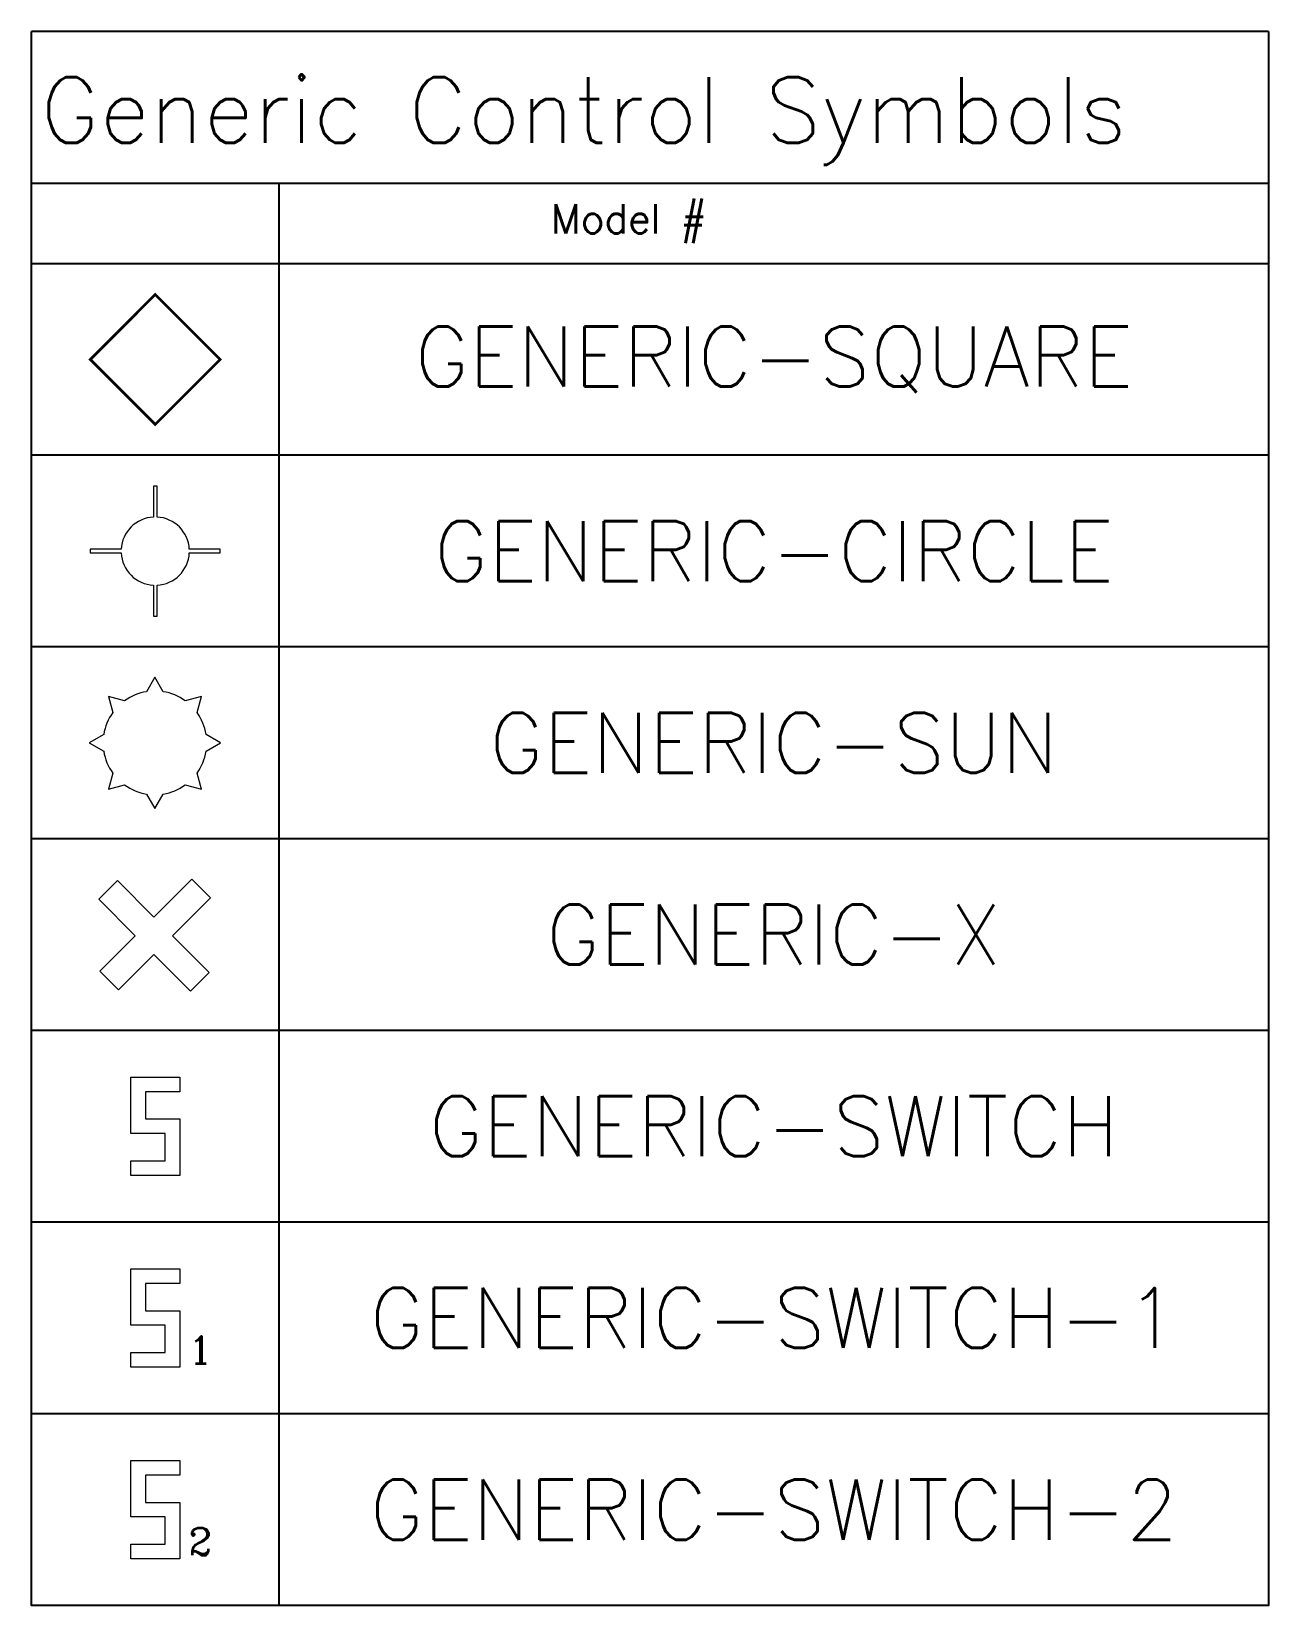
# Model space of a CAD drawing. Header units: inches. Extents: x -13775 to 9910, y -4933 to 5507.
# Drawn here: x 2440.5 to 2780.3, y -2149.6 to -1717.3 of the extents above; entities that cross this region are included whole.
import ezdxf
from ezdxf.enums import TextEntityAlignment as Align

# ---------------------------------------------------------------- set-up
doc = ezdxf.new("R2010")
doc.units = ezdxf.units.IN
doc.header["$LTSCALE"] = 48
doc.header["$MEASUREMENT"] = 0
doc.layers.add('Boxes', color=7, linetype='Continuous')
doc.layers.add('Text', color=7, linetype='Continuous')
doc.layers.add('WATTSTOPPER', color=160, linetype='Continuous', lineweight=0)
doc.styles.add('ROMANC', font='COMPLEX.SHX')
doc.styles.add('ROMANS', font='ROMANS')
doc.styles.add('WSNotes', font='complex.shx', dxfattribs={"height": 18})

msp = doc.modelspace()

# ---------------------------------------------------------------- texts
at = {"layer": 'Text', "color": 2, "style": 'ROMANS'}
for s, insert, char_height, attachment_point in [('Generic Control Symbols', (2442.98, -1741.84), 18, 4), ('Model #', (2604.6, -1770.03), 8, 5), ('{\\H0.91667x;GENERIC-SQUARE}', (2644.43, -1807.34), 18, 5), ('{\\H0.91667x;GENERIC-CIRCLE}', (2644.43, -1859.99), 18, 5), ('{\\H0.91667x;GENERIC-SUN}', (2644.43, -1912.65), 18, 5), ('{\\H0.91667x;GENERIC-X}', (2644.43, -1965.31), 18, 5), ('{\\H0.91667x;GENERIC-SWITCH}', (2644.43, -2017.96), 18, 5), ('{\\H0.91667x;GENERIC-SWITCH-1}', (2644.43, -2070.62), 18, 5), ('{\\H0.91667x;GENERIC-SWITCH-2}', (2644.43, -2123.28), 18, 5)]:
    msp.add_mtext(s, dxfattribs=dict(at, insert=insert, char_height=char_height, attachment_point=attachment_point))

# ---------------------------------------------------------------- blocks, each defined once
blk = doc.blocks.new('GENERIC-SQUARE')
at = {"style": 'WSNotes', "flags": 1}
blk.add_attdef('ROOMID', (30.7, -11.24), '', height=10.62, dxfattribs=at)
at = {"linetype": 'Continuous'}
blk.add_wipeout([(0, -17.84), (-17.84, 0), (0, 17.84), (17.84, 0)], dxfattribs=at)
at = {"linetype": 'Continuous', "const_width": 0.75}
blk.add_lwpolyline([(0, -17.84), (-17.84, 0), (0, 17.84), (17.84, 0)], close=True, dxfattribs=at)
at = {"style": 'ROMANC'}
blk.add_attdef('CIRCUIT', text='', height=7.51, dxfattribs=at).set_placement((0, -19.4), align=Align.TOP_CENTER)
blk = doc.blocks.new('GENERIC-CIRCLE')
at = {"style": 'WSNotes', "flags": 1}
blk.add_attdef('ROOMID', (30.7, -11.24), '', height=10.62, dxfattribs=at)
blk.add_wipeout([(-0.5, 17.84), (-0.5, 9.29), (-3.59, 8.67), (-6.64, 6.64), (-8.67, 3.59), (-9.29, 0.5), (-17.84, 0.5), (-17.84, -0.5), (-9.29, -0.5), (-8.67, -3.59), (-6.64, -6.64), (-3.59, -8.67), (-0.5, -9.29), (-0.5, -17.84), (0.5, -17.84), (0.5, -9.29), (3.59, -8.67), (6.64, -6.64), (8.67, -3.59), (9.29, -0.5), (17.84, -0.5), (17.84, 0.5), (9.29, 0.5), (8.67, 3.59), (6.64, 6.64), (3.59, 8.67), (0.5, 9.29), (0.5, 17.84)])
blk.add_lwpolyline([(-9.37, 0.5), (-17.84, 0.5), (-17.84, -0.5), (-9.37, -0.5, 0.383328), (-0.5, -9.37), (-0.5, -17.84), (0.5, -17.84), (0.5, -9.37, 0.383328), (9.37, -0.5), (17.84, -0.5), (17.84, 0.5), (9.37, 0.5, 0.383328), (0.5, 9.37), (0.5, 17.84), (-0.5, 17.84), (-0.5, 9.37, 0.383328)], format="xyb", close=True)
at = {"style": 'ROMANC'}
blk.add_attdef('CIRCUIT', text='', height=7.51, dxfattribs=at).set_placement((0, -19.4), align=Align.TOP_CENTER)
blk = doc.blocks.new('GENERIC-SUN')
at = {"style": 'WSNotes', "flags": 1}
blk.add_attdef('ROOMID', (30.7, -11.24), '', height=10.62, dxfattribs=at)
at = {"style": 'ROMANC'}
for tag, height, p in [('PANELID', 6, (-2.23, -19.33)), ('CIRCUIT', 7.51, (0, -26.07))]:
    blk.add_attdef(tag, text='', height=height, dxfattribs=at).set_placement(p, align=Align.TOP_CENTER)
blk.add_wipeout([(5.45, 13.16), (0, 14.24), (-5.45, 13.16), (-10.07, 10.07), (-13.16, 5.45), (-14.24, 0), (-13.16, -5.45), (-10.07, -10.07), (-5.45, -13.16), (0, -14.24), (5.45, -13.16), (10.07, -10.07), (13.16, -5.45), (14.24, 0), (13.16, 5.45), (10.07, 10.07)])
blk.add_lwpolyline([(-14.05, -2.3, 0.115626), (-11.57, -8.31), (-12.76, -12.76), (-8.31, -11.57, 0.115626), (-2.3, -14.05), (0, -18.05), (2.3, -14.05, 0.115626), (8.31, -11.57), (12.76, -12.76), (11.57, -8.31, 0.115626), (14.05, -2.3), (18.05, 0), (14.05, 2.3, 0.115626), (11.57, 8.31), (12.76, 12.76), (8.31, 11.57, 0.115626), (2.3, 14.05), (0, 18.05), (-2.3, 14.05, 0.115626), (-8.31, 11.57), (-12.76, 12.76), (-11.57, 8.31, 0.115626), (-14.05, 2.3), (-18.05, 0)], format="xyb", close=True)
blk = doc.blocks.new('GENERIC-X')
at = {"style": 'WSNotes', "flags": 1}
blk.add_attdef('ROOMID', (30.7, -11.24), '', height=10.62, dxfattribs=at)
at = {"style": 'ROMANC'}
blk.add_attdef('CIRCUIT', text='', height=7.51, dxfattribs=at).set_placement((0, -19.4), align=Align.TOP_CENTER)
blk.add_wipeout([(9.7, -15.53), (14.83, -10.4), (4.77, -0.35), (15.18, 10.05), (10.05, 15.18), (-0.35, 4.77), (-10.4, 14.83), (-15.53, 9.7), (-5.47, -0.35), (-15.18, -10.05), (-10.05, -15.18), (-0.35, -5.47)])
blk.add_lwpolyline([(9.7, -15.53), (14.83, -10.4), (4.77, -0.35), (15.18, 10.05), (10.05, 15.18), (-0.35, 4.77), (-10.4, 14.83), (-15.53, 9.7), (-5.47, -0.35), (-15.18, -10.05), (-10.05, -15.18), (-0.35, -5.47)], close=True)
blk = doc.blocks.new('*U573')
at = {"style": 'WSNotes', "flags": 1}
blk.add_attdef('ROOMID', (38.32, 11.55), '', height=10.62, dxfattribs=at)
at = {"style": 'ROMANC'}
blk.add_attdef('CIRCUIT', text='', height=6, dxfattribs=at).set_placement((9.86, -10), align=Align.TOP_CENTER)
blk.add_wipeout([(-6.72, 4.01), (2.71, 4.01), (2.71, 11.48), (0, 11.48), (-6.72, 11.48), (-6.72, 26.97), (6.72, 26.97), (6.72, 22.95), (-2.71, 22.95), (-2.71, 15.49), (0, 15.49), (6.72, 15.49), (6.72, 0), (-6.72, 0)])
blk.add_lwpolyline([(-6.72, 4.01), (2.71, 4.01), (2.71, 11.48), (0, 11.48), (-6.72, 11.48), (-6.72, 26.97), (6.72, 26.97), (6.72, 22.95), (-2.71, 22.95), (-2.71, 15.49), (0, 15.49), (6.72, 15.49), (6.72, 0), (-6.72, 0)], close=True)
blk = doc.blocks.new('GENERIC-SWITCH-1')
at = {"style": 'WSNotes', "flags": 1}
blk.add_attdef('ROOMID', (38.32, 11.55), '', height=10.62, dxfattribs=at)
at = {"style": 'ROMANC'}
blk.add_attdef('CIRCUIT', text='', height=6, dxfattribs=at).set_placement((9.86, -10), align=Align.TOP_CENTER)
blk.add_wipeout([(-6.72, 0), (15.81, 0), (15.81, 26.97), (-6.72, 26.97)])
blk.add_lwpolyline([(-6.72, 4.01), (2.71, 4.01), (2.71, 11.48), (0, 11.48), (-6.72, 11.48), (-6.72, 26.97), (6.72, 26.97), (6.72, 22.95), (-2.71, 22.95), (-2.71, 15.49), (0, 15.49), (6.72, 15.49), (6.72, 0), (-6.72, 0)], close=True)
blk.add_text('1', height=7.51, dxfattribs=at).set_placement((9.14, 0.97))
blk = doc.blocks.new('GENERIC-SWITCH-2')
at = {"style": 'WSNotes', "flags": 1}
blk.add_attdef('ROOMID', (38.32, 11.55), '', height=10.62, dxfattribs=at)
at = {"style": 'ROMANC'}
blk.add_attdef('CIRCUIT', text='', height=6, dxfattribs=at).set_placement((9.86, -10), align=Align.TOP_CENTER)
blk.add_wipeout([(-6.72, 0), (15.81, 0), (15.81, 26.97), (-6.72, 26.97)])
blk.add_lwpolyline([(-6.72, 4.01), (2.71, 4.01), (2.71, 11.48), (0, 11.48), (-6.72, 11.48), (-6.72, 26.97), (6.72, 26.97), (6.72, 22.95), (-2.71, 22.95), (-2.71, 15.49), (0, 15.49), (6.72, 15.49), (6.72, 0), (-6.72, 0)], close=True)
blk.add_text('2', height=7.51, dxfattribs=at).set_placement((9.14, 0.97))

# ---------------------------------------------------------------- linework, layer by layer
at = {"layer": 'Boxes', "color": 2}
msp.add_line((2508.51, -1759.05), (2508.51, -2149.61), dxfattribs=at)
for points in [[(2780.34, -1717.25), (2780.34, -2149.61), (2440.52, -2149.61), (2440.52, -1717.25)], [(2780.34, -1717.25), (2440.52, -1717.25)], [(2780.34, -1759.05), (2440.52, -1759.05)], [(2440.52, -1781.01), (2780.34, -1781.01)], [(2780.34, -1833.67), (2440.52, -1833.67)], [(2780.34, -1886.32), (2440.52, -1886.32)], [(2780.34, -1938.98), (2440.52, -1938.98)], [(2780.34, -1991.64), (2440.52, -1991.64)], [(2780.34, -2044.29), (2440.52, -2044.29)], [(2780.34, -2096.95), (2440.52, -2096.95)], [(2780.34, -2149.61), (2440.52, -2149.61)]]:
    msp.add_lwpolyline(points, dxfattribs=at)

msp.set_redraw_order([(e.dxf.handle, doc.entitydb.next_handle()) for e in msp.query("TEXT MTEXT ATTDEF DIMENSION ARC_DIMENSION")])  # texts and dimensions are drawn at this point

# ---------------------------------------------------------------- next in the draw order: block references
at = {"layer": 'WATTSTOPPER'}
for name, p in [('GENERIC-SQUARE', (2474.51, -1807.34)), ('GENERIC-CIRCLE', (2474.51, -1859.99)), ('GENERIC-SUN', (2474.42, -1912.65)), ('GENERIC-X', (2474.51, -1965.31)), ('*U573', (2474.51, -2031.45)), ('GENERIC-SWITCH-1', (2474.51, -2084.11)), ('GENERIC-SWITCH-2', (2474.51, -2136.76))]:
    msp.add_blockref(name, p, dxfattribs=at)

doc.saveas('drawing.dxf')
